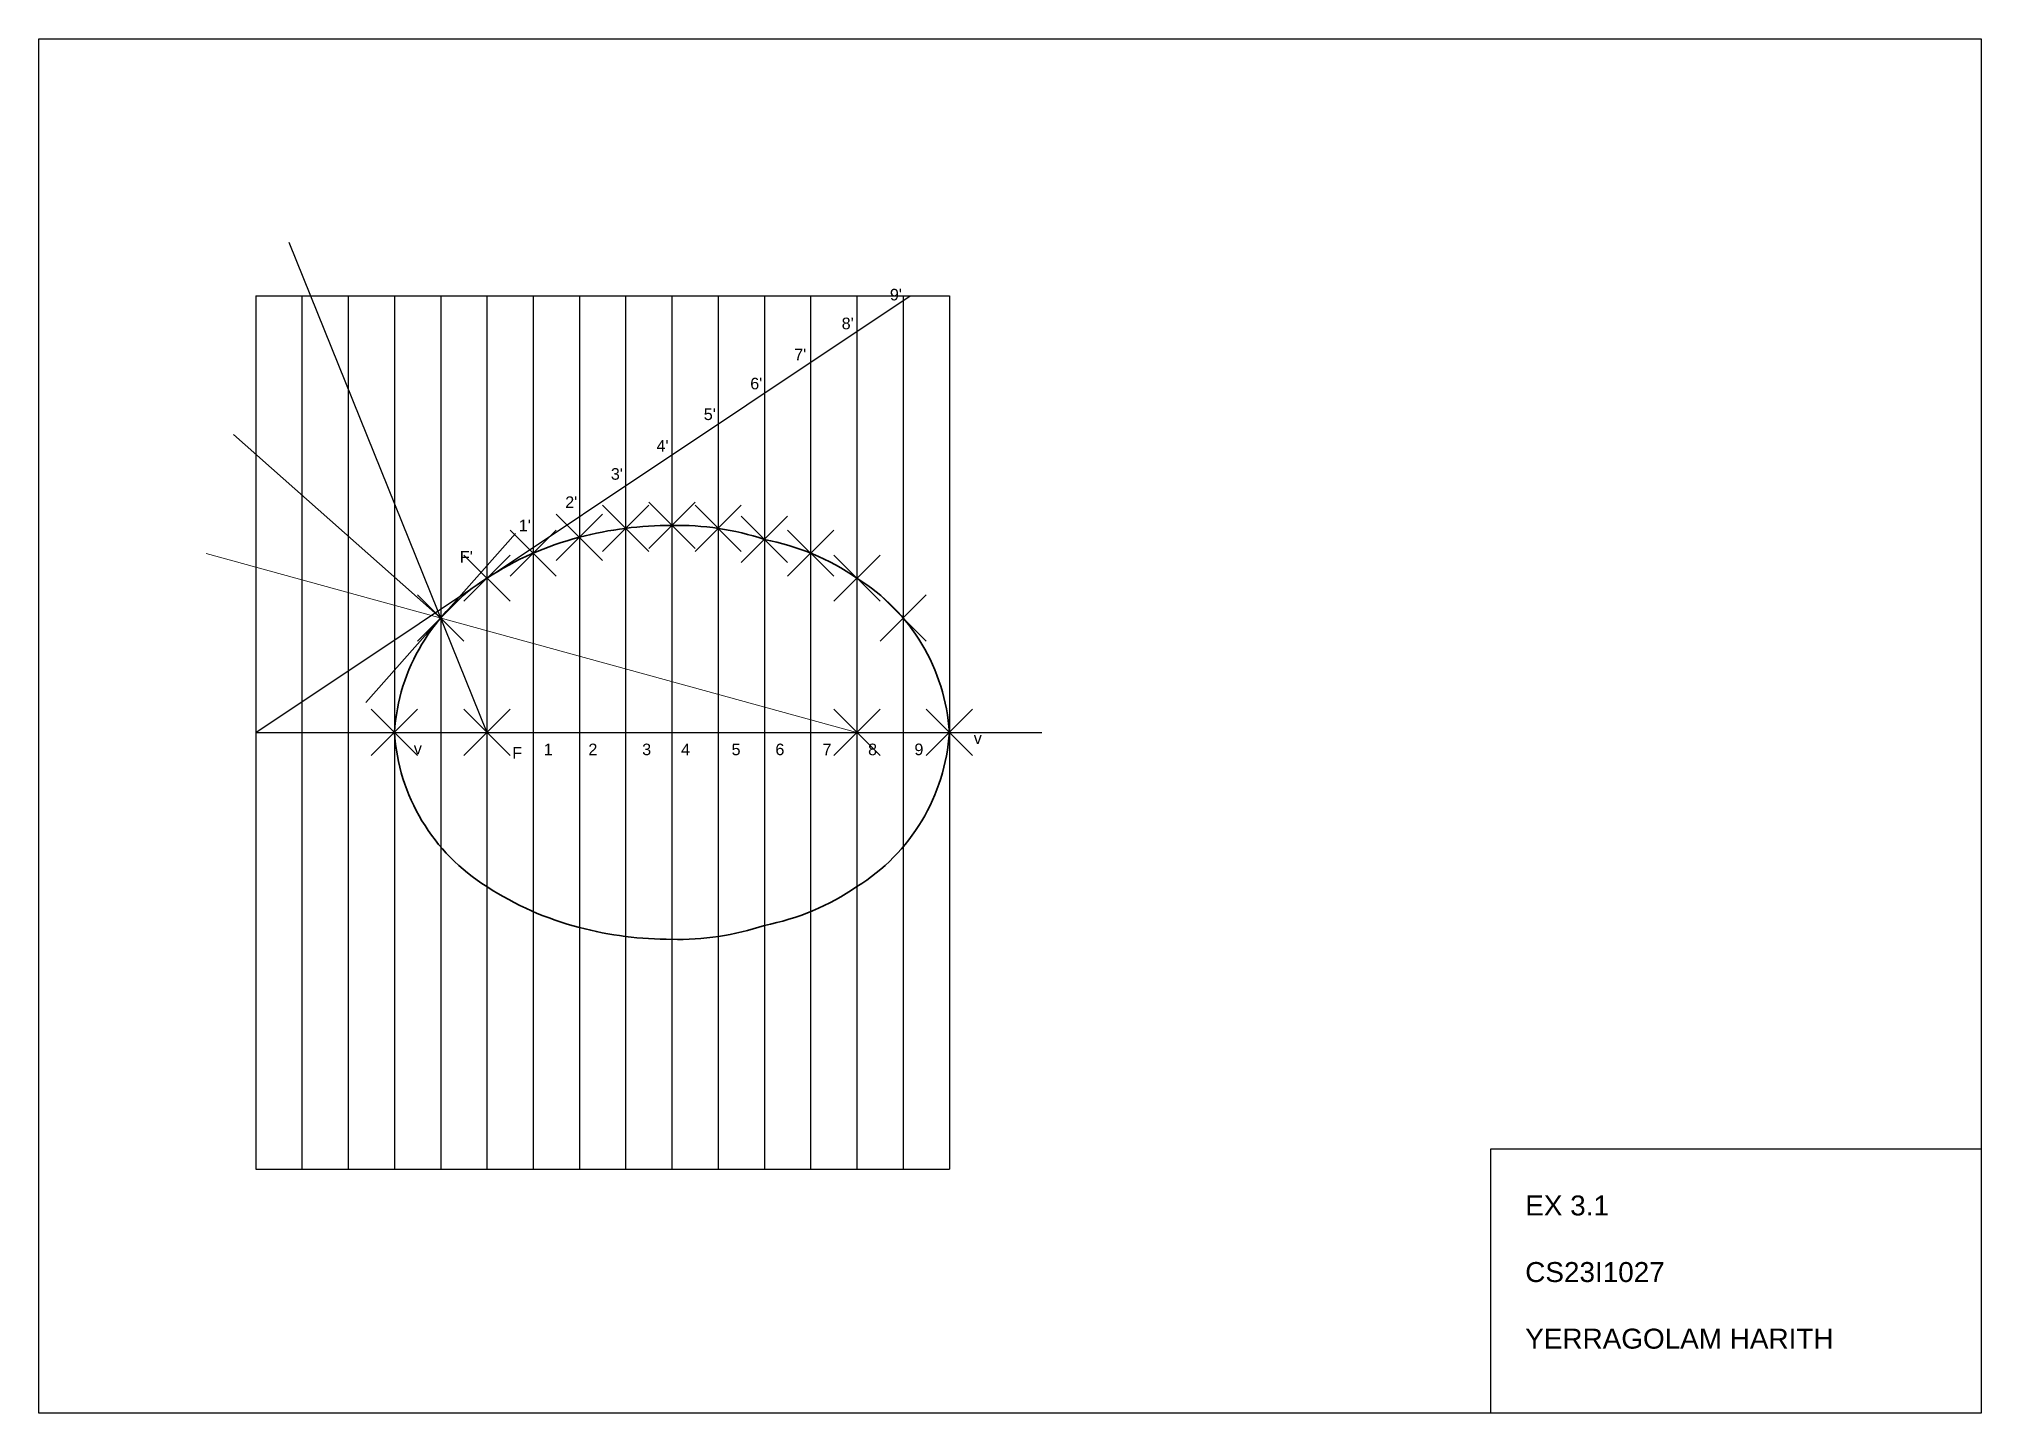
# Model space of a CAD drawing. Header units: millimetres. Extents: x 1766 to 3026, y 1554 to 1851.
# Drawn here: x 1765.9 to 2185.9, y 1554.4 to 1851.4 of the extents above; entities that cross this region are included whole.
import ezdxf

# ---------------------------------------------------------------- set-up
doc = ezdxf.new("R2010")
doc.units = ezdxf.units.MM
doc.header["$PDMODE"] = 3
doc.header["$PDSIZE"] = 5
doc.styles.get("Standard").update_dxf_attribs({"font": 'arial.ttf'})

msp = doc.modelspace()

# ---------------------------------------------------------------- texts
at = {"char_height": 2.5, "attachment_point": 1}
for s, width, insert in [("9'", 7.6015, (1949.98, 1797.4)), ("8'", 7.6015, (1939.55, 1791.17)), ("7'", 7.6015, (1929.29, 1784.45)), ("6'", 7.6015, (1919.78, 1778.18)), ("5'", 7.6015, (1909.73, 1771.54)), ("4'", 7.6015, (1899.51, 1764.73)), ("3'", 7.6015, (1889.64, 1758.64)), ("2'", 7.6015, (1879.77, 1752.54)), ("1'", 7.6015, (1869.72, 1747.52)), ("F'", 5.8551, (1856.98, 1740.71)), ('v', 5.8071, (1847.03, 1699.29)), ('F', 4.5149, (1868.32, 1698.39)), ('1', 7.7157, (1875.12, 1699.11)), ('2', 7.7157, (1884.78, 1699.11)), ('3', 7.7157, (1896.41, 1699.11)), ('4', 7.7157, (1904.82, 1699.11)), ('5', 7.7157, (1915.74, 1699.11)), ('6', 7.7157, (1925.22, 1699.11)), ('7', 7.7157, (1935.42, 1699.11)), ('8', 7.7157, (1945.26, 1699.11)), ('9', 7.7157, (1955.28, 1699.11)), ('v', 5.8071, (1968.11, 1701.54))]:
    msp.add_mtext_dynamic_manual_height_columns(s, width=width, gutter_width=12.5, heights=[0], dxfattribs=dict(at, insert=insert))
at = {"lineweight": -3, "insert": (2087.36, 1601.46), "char_height": 4.3167, "attachment_point": 1}
msp.add_mtext_dynamic_manual_height_columns('EX 3.1\\P\\PCS23I1027\\P\\PYERRAGOLAM HARITH', width=152.8242, gutter_width=21.58, heights=[0], dxfattribs=at)

# ---------------------------------------------------------------- linework, layer by layer
for p, q in [((1819.99, 1807.46), (1862.84, 1701.54)), ((1812.84, 1795.91), (1812.84, 1607.17)), ((1812.84, 1701.54), (1954.39, 1795.91)), ((1812.84, 1795.91), (1962.84, 1795.91)), ((1822.84, 1795.91), (1822.84, 1607.17)), ((1832.84, 1795.91), (1832.84, 1607.17)), ((1842.84, 1795.91), (1842.84, 1607.17)), ((1852.84, 1795.91), (1852.84, 1607.17)), ((1862.84, 1795.91), (1862.84, 1607.17)), ((1872.84, 1795.91), (1872.84, 1607.17)), ((1882.84, 1795.91), (1882.84, 1607.17)), ((1892.84, 1795.91), (1892.84, 1607.17)), ((1902.84, 1795.91), (1902.84, 1607.17)), ((1912.84, 1795.91), (1912.84, 1607.17)), ((1922.84, 1795.91), (1922.84, 1607.17)), ((1932.84, 1795.91), (1932.84, 1607.17)), ((1942.84, 1795.91), (1942.84, 1607.17)), ((1952.84, 1795.91), (1952.84, 1607.17)), ((1962.84, 1795.91), (1962.84, 1607.17)), ((1812.84, 1701.54), (1982.84, 1701.54)), ((1812.84, 1607.17), (1962.84, 1607.17))]:
    msp.add_line(p, q)
at = {"lineweight": 30}
for p, q in [((1852.84, 1726.26), (1808.05, 1765.89)), ((1836.68, 1707.99), (1869, 1744.53))]:
    msp.add_line(p, q, dxfattribs=at)
at = {"lineweight": 0}
msp.add_line((1942.84, 1701.54), (1802.15, 1740.18), dxfattribs=at)
at = {"lineweight": -3}
for p, q in [((2185.95, 1611.44), (2079.84, 1611.44)), ((2079.84, 1611.44), (2079.84, 1554.42))]:
    msp.add_line(p, q, dxfattribs=at)
msp.add_lwpolyline([(1765.95, 1851.42), (2185.95, 1851.42), (2185.95, 1554.42), (1765.95, 1554.42)], close=True)
at = {"color": 114, "lineweight": 35, "true_color": 0x139b48}
for centre, radius, start, end in [((1899.5, 1678.89), 66.92, 104.4206, 123.2241), ((1902.74, 1667.53), 78.74, 89.9311, 104.644), ((1904.16, 1687.34), 58.93, 71.5213, 91.3765), ((1912.83, 1691.24), 52.96, 55.4874, 79.1105), ((1885.21, 1698.78), 42.47, 121.7978, 176.2747), ((1920.46, 1698.78), 42.47, 3.7253, 58.2022), ((1885.21, 1704.3), 42.47, 183.7253, 238.2022), ((1920.46, 1704.3), 42.47, 301.7978, 356.2747), ((1899.5, 1724.19), 66.92, 236.7759, 255.5794), ((1912.83, 1711.84), 52.96, 280.8895, 304.5126), ((1902.74, 1735.55), 78.74, 255.356, 270.0689), ((1904.16, 1715.73), 58.93, 268.6235, 288.4787)]:
    msp.add_arc(centre, radius, start, end, dxfattribs=at)
for p in [(1882.84, 1743.7), (1892.84, 1745.64), (1902.84, 1746.26), (1912.84, 1745.64), (1922.84, 1743.24), (1872.84, 1740.27), (1932.84, 1740.27), (1862.84, 1734.87), (1942.84, 1734.87), (1852.84, 1726.26), (1952.84, 1726.26), (1842.84, 1701.54), (1862.84, 1701.54), (1862.84, 1701.54), (1942.84, 1701.54), (1962.84, 1701.54)]:
    msp.add_point(p)

msp.set_redraw_order([(e.dxf.handle, doc.entitydb.next_handle()) for e in msp.query("TEXT MTEXT ATTDEF DIMENSION ARC_DIMENSION")])  # texts and dimensions are drawn at this point

doc.saveas('drawing.dxf')
